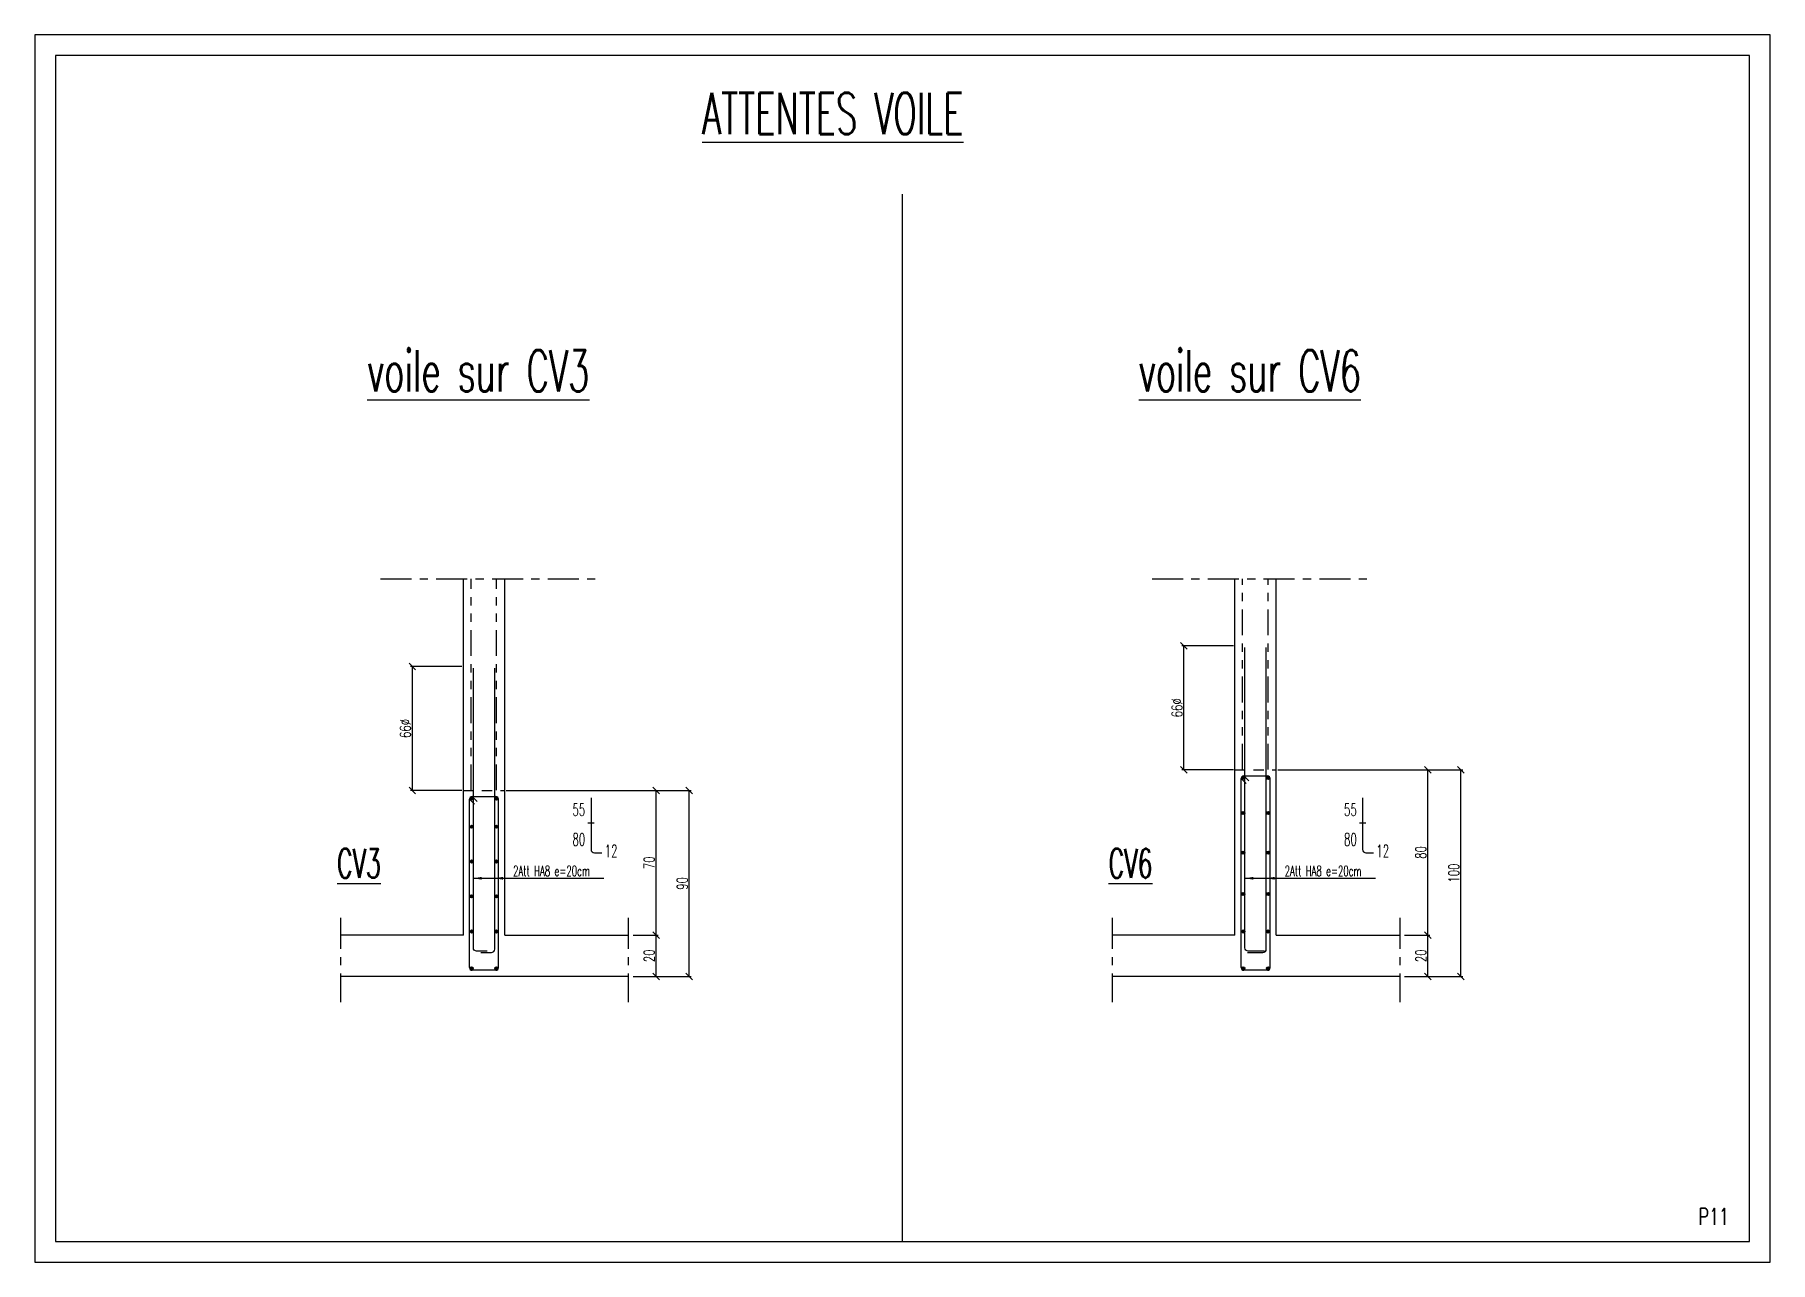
# Model space of a CAD drawing. Extents: x 308 to 787, y -199 to -146.
# Drawn here: x 702.97 to 723.97, y -169.39 to -154.54 of the extents above; entities that cross this region are included whole.
import ezdxf

# ---------------------------------------------------------------- set-up
doc = ezdxf.new("R2010")
doc.units = 0
doc.header["$LTSCALE"] = 0.5
doc.header["$MEASUREMENT"] = 0
for name, pattern in [('AXES2', [1.125, 0.75, -0.125, 0.125, -0.125]), ('DISCONTINU', [0.75, 0.5, -0.25]), ('PHANTOM2', [1.25, 0.625, -0.125, 0.125, -0.125, 0.125, -0.125])]:
    doc.linetypes.add(name, pattern=pattern)
doc.layers.get('0').update_dxf_attribs({"linetype": 'CONTINUOUS'})
doc.layers.get('DEFPOINTS').update_dxf_attribs({"linetype": 'CONTINUOUS'})
for name, color, linetype in [('CADRE-CART', 7, 'CONTINUOUS'), ('COTATION', 7, 'CONTINUOUS'), ('FERRAILLAGE', 1, 'CONTINUOUS'), ('HABILLAGE', 7, 'CONTINUOUS'), ('Texte', 7, 'CONTINUOUS'), ('TEXTES', 1, 'CONTINUOUS')]:
    doc.layers.add(name, color=color, linetype=linetype)
doc.styles.add('ROMANS8', font='romans.shx', dxfattribs={"width": 0.7})
doc.dimstyles.new('COT50 cm', dxfattribs={"dimtxt": 0.15, "dimasz": 0.06, "dimexe": 0.03, "dimexo": 0.1, "dimgap": 0.05, "dimtad": 1, "dimdec": 0, "dimlfac": 100, "dimzin": 0, "dimdsep": 46, "dimtxsty": 'ROMANS8', "dimblk1": 'OBLIQUE', "dimblk2": 'OBLIQUE', "dimsah": 1, "dimcen": 0.03, "dimdle": 0.03, "dimclrt": 1, "dimadec": 0, "dimazin": 0, "dimtfac": 1, "dimtdec": 0, "dimtmove": 0, "dimatfit": 3, "dimfxl": 0, "dimtolj": 1, "dimtzin": 0, "dimlwd": -1, "dimlwe": -1, "dimarcsym": 0})
doc.dimstyles.new('I84 1-20 cm', dxfattribs={"dimscale": 0.4, "dimtxt": 0.32, "dimasz": 0.2, "dimexe": 0.06, "dimexo": 0.05, "dimgap": 0.05, "dimtad": 1, "dimdec": 1, "dimlfac": 40, "dimzin": 9, "dimdsep": 46, "dimtxsty": 'ROMANS8', "dimblk": 'OBLIQUE', "dimcen": 0.09, "dimclrd": 256, "dimclre": 256, "dimclrt": 1, "dimadec": 0, "dimazin": 0, "dimtfac": 1, "dimtdec": 1, "dimtofl": 0, "dimtmove": 2, "dimatfit": 3, "dimfxl": 0, "dimtolj": 1, "dimtzin": 0, "dimarcsym": 0})

msp = doc.modelspace()

# ---------------------------------------------------------------- texts
at = {"layer": 'FERRAILLAGE', "color": 7, "style": 'ROMANS8', "width": 0.6}
for s, p in [('55', (709.4742, -163.9907)), ('55', (718.8105, -163.9907)), ('80', (709.4742, -164.3503)), ('80', (718.8105, -164.3503)), ('12', (709.8653, -164.4897)), ('12', (719.2015, -164.4897))]:
    msp.add_text(s, height=0.15, dxfattribs=at).set_placement(p)
at = {"layer": 'FERRAILLAGE', "color": 1, "style": 'ROMANS8', "width": 0.6}
for p in [(708.7554, -164.7189), (718.0917, -164.7189)]:
    msp.add_text('2Att HA8 e=20cm', height=0.126654, dxfattribs=at).set_placement(p)
at = {"layer": 'HABILLAGE', "color": 1, "style": 'ROMANS8', "width": 0.7}
msp.add_text('P11', height=0.2, dxfattribs=at).set_placement((723.101, -168.9361))
at = {"layer": 'Texte', "color": 4, "style": 'ROMANS8', "width": 0.6}
for s, height, p in [('%%Uvoile sur CV3', 0.5, (706.9915, -158.8553)), ('%%Uvoile sur CV6', 0.5, (716.3277, -158.8553)), ('%%UCV3', 0.35, (706.6255, -164.7383)), ('%%UCV6', 0.35, (715.9617, -164.7383))]:
    msp.add_text(s, height=height, dxfattribs=at).set_placement(p)
at = {"layer": 'TEXTES', "color": 4, "style": 'ROMANS8', "width": 0.6}
msp.add_text('%%UATTENTES VOILE', height=0.5, dxfattribs=at).set_placement((711.0435, -155.7416))

# ---------------------------------------------------------------- blocks, each defined once
blk = doc.blocks.new('_Oblique')
at = {"layer": 'COTATION', "color": 0, "lineweight": -2}
blk.add_line((-0.5, -0.5), (0.5, 0.5), dxfattribs=at)
blk = doc.blocks.new('*D785')
at = {"layer": 'COTATION', "lineweight": -2, "transparency": 16777216}
for p, q in [((710.207, -165.432), (710.511, -165.432)), ((710.487, -165.932), (710.487, -165.432)), ((710.207, -165.932), (710.511, -165.932))]:
    blk.add_line(p, q, dxfattribs=at)
at = {"layer": 'DEFPOINTS', "color": 0, "transparency": 16777216}
for p in [(710.187, -165.432), (710.487, -165.432), (710.187, -165.932)]:
    blk.add_point(p, dxfattribs=at)
at = {"layer": 'COTATION', "lineweight": -2, "transparency": 16777216, "xscale": 0.08000000000000002, "yscale": 0.08000000000000002, "zscale": 0.08000000000000002}
for p, rotation in [((710.487, -165.432), 90), ((710.487, -165.932), 270)]:
    blk.add_blockref('_Oblique', p, dxfattribs=dict(at, rotation=rotation))
at = {"layer": 'COTATION', "color": 1, "transparency": 16777216, "insert": (710.403, -165.682), "char_height": 0.128, "attachment_point": 5, "rotation": 90, "style": 'ROMANS8'}
blk.add_mtext('\\A1;20', dxfattribs=at)
blk = doc.blocks.new('*D786')
at = {"layer": 'COTATION', "lineweight": -2, "transparency": 16777216}
for p, q in [((708.134, -162.182), (707.513, -162.182)), ((707.537, -163.682), (707.537, -162.182)), ((708.134, -163.682), (707.513, -163.682))]:
    blk.add_line(p, q, dxfattribs=at)
at = {"layer": 'DEFPOINTS', "color": 0, "transparency": 16777216}
for p in [(707.537, -162.182), (708.154, -162.182), (708.154, -163.682)]:
    blk.add_point(p, dxfattribs=at)
at = {"layer": 'COTATION', "lineweight": -2, "transparency": 16777216, "xscale": 0.08000000000000002, "yscale": 0.08000000000000002, "zscale": 0.08000000000000002}
for p, rotation in [((707.537, -162.182), 90), ((707.537, -163.682), 270)]:
    blk.add_blockref('_Oblique', p, dxfattribs=dict(at, rotation=rotation))
at = {"layer": 'COTATION', "color": 1, "transparency": 16777216, "insert": (707.453, -162.932), "char_height": 0.128, "attachment_point": 5, "rotation": 90, "style": 'ROMANS8'}
blk.add_mtext('\\A1;66%%c', dxfattribs=at)
blk = doc.blocks.new('*D787')
at = {"layer": 'COTATION', "lineweight": -2, "transparency": 16777216}
for p, q in [((708.674, -163.682), (710.511, -163.682)), ((710.487, -165.432), (710.487, -163.682)), ((710.207, -165.432), (710.511, -165.432))]:
    blk.add_line(p, q, dxfattribs=at)
at = {"layer": 'DEFPOINTS', "color": 0, "transparency": 16777216}
for p in [(708.654, -163.682), (710.487, -163.682), (710.187, -165.432)]:
    blk.add_point(p, dxfattribs=at)
at = {"layer": 'COTATION', "lineweight": -2, "transparency": 16777216, "xscale": 0.08000000000000002, "yscale": 0.08000000000000002, "zscale": 0.08000000000000002}
for p, rotation in [((710.487, -163.682), 90), ((710.487, -165.432), 270)]:
    blk.add_blockref('_Oblique', p, dxfattribs=dict(at, rotation=rotation))
at = {"layer": 'COTATION', "color": 1, "transparency": 16777216, "insert": (710.403, -164.557), "char_height": 0.128, "attachment_point": 5, "rotation": 90, "style": 'ROMANS8'}
blk.add_mtext('\\A1;70', dxfattribs=at)
blk = doc.blocks.new('*D788')
at = {"layer": 'COTATION', "lineweight": -2, "transparency": 16777216}
for p, q in [((710.236, -163.682), (710.911, -163.682)), ((710.887, -165.932), (710.887, -163.682)), ((710.314, -165.932), (710.911, -165.932))]:
    blk.add_line(p, q, dxfattribs=at)
at = {"layer": 'DEFPOINTS', "color": 0, "transparency": 16777216}
for p in [(710.216, -163.682), (710.887, -163.682), (710.294, -165.932)]:
    blk.add_point(p, dxfattribs=at)
at = {"layer": 'COTATION', "lineweight": -2, "transparency": 16777216, "xscale": 0.08000000000000002, "yscale": 0.08000000000000002, "zscale": 0.08000000000000002}
for p, rotation in [((710.887, -163.682), 90), ((710.887, -165.932), 270)]:
    blk.add_blockref('_Oblique', p, dxfattribs=dict(at, rotation=rotation))
at = {"layer": 'COTATION', "color": 1, "transparency": 16777216, "insert": (710.803, -164.807), "char_height": 0.128, "attachment_point": 5, "rotation": 90, "style": 'ROMANS8'}
blk.add_mtext('\\A1;90', dxfattribs=at)
blk = doc.blocks.new('*D1001')
at = {"layer": 'COTATION', "lineweight": -2, "transparency": 16777216}
for p, q in [((719.543, -165.432), (719.847, -165.432)), ((719.823, -165.932), (719.823, -165.432)), ((719.543, -165.932), (719.847, -165.932))]:
    blk.add_line(p, q, dxfattribs=at)
at = {"layer": 'DEFPOINTS', "color": 0, "transparency": 16777216}
for p in [(719.523, -165.432), (719.823, -165.432), (719.523, -165.932)]:
    blk.add_point(p, dxfattribs=at)
at = {"layer": 'COTATION', "lineweight": -2, "transparency": 16777216, "xscale": 0.08000000000000002, "yscale": 0.08000000000000002, "zscale": 0.08000000000000002}
for p, rotation in [((719.823, -165.432), 90), ((719.823, -165.932), 270)]:
    blk.add_blockref('_Oblique', p, dxfattribs=dict(at, rotation=rotation))
at = {"layer": 'COTATION', "color": 1, "transparency": 16777216, "insert": (719.739, -165.682), "char_height": 0.128, "attachment_point": 5, "rotation": 90, "style": 'ROMANS8'}
blk.add_mtext('\\A1;20', dxfattribs=at)
blk = doc.blocks.new('*D1002')
at = {"layer": 'COTATION', "lineweight": -2, "transparency": 16777216}
for p, q in [((717.471, -161.932), (716.849, -161.932)), ((716.873, -163.432), (716.873, -161.932)), ((717.471, -163.432), (716.849, -163.432))]:
    blk.add_line(p, q, dxfattribs=at)
at = {"layer": 'DEFPOINTS', "color": 0, "transparency": 16777216}
for p in [(716.873, -161.932), (717.491, -161.932), (717.491, -163.432)]:
    blk.add_point(p, dxfattribs=at)
at = {"layer": 'COTATION', "lineweight": -2, "transparency": 16777216, "xscale": 0.08000000000000002, "yscale": 0.08000000000000002, "zscale": 0.08000000000000002}
for p, rotation in [((716.873, -161.932), 90), ((716.873, -163.432), 270)]:
    blk.add_blockref('_Oblique', p, dxfattribs=dict(at, rotation=rotation))
at = {"layer": 'COTATION', "color": 1, "transparency": 16777216, "insert": (716.789, -162.682), "char_height": 0.128, "attachment_point": 5, "rotation": 90, "style": 'ROMANS8'}
blk.add_mtext('\\A1;66%%c', dxfattribs=at)
blk = doc.blocks.new('*D1003')
at = {"layer": 'COTATION', "lineweight": -2, "transparency": 16777216}
for p, q in [((718.011, -163.432), (719.847, -163.432)), ((719.823, -165.432), (719.823, -163.432)), ((719.543, -165.432), (719.847, -165.432))]:
    blk.add_line(p, q, dxfattribs=at)
at = {"layer": 'DEFPOINTS', "color": 0, "transparency": 16777216}
for p in [(717.991, -163.432), (719.823, -163.432), (719.523, -165.432)]:
    blk.add_point(p, dxfattribs=at)
at = {"layer": 'COTATION', "lineweight": -2, "transparency": 16777216, "xscale": 0.08000000000000002, "yscale": 0.08000000000000002, "zscale": 0.08000000000000002}
for p, rotation in [((719.823, -163.432), 90), ((719.823, -165.432), 270)]:
    blk.add_blockref('_Oblique', p, dxfattribs=dict(at, rotation=rotation))
at = {"layer": 'COTATION', "color": 1, "transparency": 16777216, "insert": (719.739, -164.432), "char_height": 0.128, "attachment_point": 5, "rotation": 90, "style": 'ROMANS8'}
blk.add_mtext('\\A1;80', dxfattribs=at)
blk = doc.blocks.new('*D1004')
at = {"layer": 'COTATION', "lineweight": -2, "transparency": 16777216}
for p, q in [((719.573, -163.432), (720.247, -163.432)), ((720.223, -165.932), (720.223, -163.432)), ((719.65, -165.932), (720.247, -165.932))]:
    blk.add_line(p, q, dxfattribs=at)
at = {"layer": 'DEFPOINTS', "color": 0, "transparency": 16777216}
for p in [(719.553, -163.432), (720.223, -163.432), (719.63, -165.932)]:
    blk.add_point(p, dxfattribs=at)
at = {"layer": 'COTATION', "lineweight": -2, "transparency": 16777216, "xscale": 0.08000000000000002, "yscale": 0.08000000000000002, "zscale": 0.08000000000000002}
for p, rotation in [((720.223, -163.432), 90), ((720.223, -165.932), 270)]:
    blk.add_blockref('_Oblique', p, dxfattribs=dict(at, rotation=rotation))
at = {"layer": 'COTATION', "color": 1, "transparency": 16777216, "insert": (720.139, -164.682), "char_height": 0.128, "attachment_point": 5, "rotation": 90, "style": 'ROMANS8'}
blk.add_mtext('\\A1;100', dxfattribs=at)

# ---------------------------------------------------------------- dimensions: what is measured, and where the dimension line sits
at = {"layer": 'COTATION'}
for base, p1, p2, picture, middle in [((716.8733, -161.9321), (717.4906, -163.4321), (717.4906, -161.9321), '*D1002', (716.7893, -162.6821)), ((707.537, -162.1821), (708.1544, -163.6821), (708.1544, -162.1821), '*D786', (707.453, -162.9321))]:
    dim = msp.add_linear_dim(base=base, p1=p1, p2=p2, angle=90, text='66%%c', dimstyle='I84 1-20 cm', dxfattribs=at)
    dim.commit()
    dim.dimension.update_dxf_attribs({"geometry": picture, "text_midpoint": middle})
for base, p1, p2, picture, middle in [((719.8234, -163.4321), (719.5234, -165.4321), (717.9906, -163.4321), '*D1003', (719.7394, -164.4321)), ((720.2234, -163.4321), (719.6301, -165.9321), (719.5525, -163.4321), '*D1004', (720.1394, -164.6821)), ((710.4872, -163.6821), (710.1872, -165.4321), (708.6544, -163.6821), '*D787', (710.4032, -164.5571)), ((710.8872, -163.6821), (710.2938, -165.9321), (710.2163, -163.6821), '*D788', (710.8032, -164.8071)), ((710.4872, -165.4321), (710.1872, -165.9321), (710.1872, -165.4321), '*D785', (710.4032, -165.6821)), ((719.8234, -165.4321), (719.5234, -165.9321), (719.5234, -165.4321), '*D1001', (719.7394, -165.6821))]:
    dim = msp.add_linear_dim(base=base, p1=p1, p2=p2, angle=90, dimstyle='I84 1-20 cm', dxfattribs=at)
    dim.commit()
    dim.dimension.update_dxf_attribs({"geometry": picture, "text_midpoint": middle})

# ---------------------------------------------------------------- hatches: boundary and pattern name
at = {"layer": 'FERRAILLAGE'}
for points in [[(717.6095, -163.5316, 1), (717.572, -163.5316, 1)], [(708.2733, -163.7816, 1), (708.2358, -163.7816, 1)], [(717.8717, -163.955, 1), (717.9092, -163.955, 1)], [(708.5355, -164.1216, 1), (708.573, -164.1216, 1)], [(717.8717, -164.435, 1), (717.9092, -164.435, 1)], [(708.5355, -164.5422, 1), (708.573, -164.5422, 1)], [(708.5355, -164.9627, 1), (708.573, -164.9627, 1)], [(717.8717, -164.9349, 1), (717.9092, -164.9349, 1)], [(708.5355, -165.3888, 1), (708.573, -165.3888, 1)], [(717.8717, -165.3888, 1), (717.9092, -165.3888, 1)], [(708.5355, -165.8326, 1), (708.573, -165.8326, 1)], [(717.8717, -165.8326, 1), (717.9092, -165.8326, 1)]]:
    msp.add_hatch(color=8, dxfattribs=at).paths.add_polyline_path(points)
h = msp.add_hatch(color=8, dxfattribs=at)
edge = h.paths.add_edge_path()
edge.add_ellipse((717.8905, -163.5316), major_axis=(0.0133, 0.0133), ratio=1, start_angle=-45, end_angle=135, ccw=False)
edge.add_ellipse((717.8905, -163.5316), major_axis=(0.0133, 0.0133), ratio=1, start_angle=135, end_angle=315, ccw=False)
h = msp.add_hatch(color=8, dxfattribs=at)
edge = h.paths.add_edge_path()
edge.add_ellipse((708.5542, -163.7816), major_axis=(0.0133, 0.0133), ratio=1, start_angle=-45, end_angle=135, ccw=False)
edge.add_ellipse((708.5542, -163.7816), major_axis=(0.0133, 0.0133), ratio=1, start_angle=135, end_angle=315, ccw=False)
h = msp.add_hatch(color=8, dxfattribs=at)
edge = h.paths.add_edge_path()
edge.add_ellipse((717.5908, -163.955), major_axis=(0.0133, 0.0133), ratio=1, start_angle=135, end_angle=315, ccw=False)
edge.add_ellipse((717.5908, -163.955), major_axis=(0.0133, 0.0133), ratio=1, start_angle=-45, end_angle=135, ccw=False)
h = msp.add_hatch(color=8, dxfattribs=at)
edge = h.paths.add_edge_path()
edge.add_ellipse((708.2546, -164.1216), major_axis=(0.0133, 0.0133), ratio=1, start_angle=135, end_angle=315, ccw=False)
edge.add_ellipse((708.2546, -164.1216), major_axis=(0.0133, 0.0133), ratio=1, start_angle=-45, end_angle=135, ccw=False)
h = msp.add_hatch(color=8, dxfattribs=at)
edge = h.paths.add_edge_path()
edge.add_ellipse((717.5908, -164.435), major_axis=(0.0133, 0.0133), ratio=1, start_angle=135, end_angle=315, ccw=False)
edge.add_ellipse((717.5908, -164.435), major_axis=(0.0133, 0.0133), ratio=1, start_angle=-45, end_angle=135, ccw=False)
h = msp.add_hatch(color=8, dxfattribs=at)
edge = h.paths.add_edge_path()
edge.add_ellipse((708.2546, -164.5422), major_axis=(0.0133, 0.0133), ratio=1, start_angle=135, end_angle=315, ccw=False)
edge.add_ellipse((708.2546, -164.5422), major_axis=(0.0133, 0.0133), ratio=1, start_angle=-45, end_angle=135, ccw=False)
h = msp.add_hatch(color=8, dxfattribs=at)
edge = h.paths.add_edge_path()
edge.add_ellipse((708.2546, -164.9627), major_axis=(0.0133, 0.0133), ratio=1, start_angle=135, end_angle=315, ccw=False)
edge.add_ellipse((708.2546, -164.9627), major_axis=(0.0133, 0.0133), ratio=1, start_angle=-45, end_angle=135, ccw=False)
h = msp.add_hatch(color=8, dxfattribs=at)
edge = h.paths.add_edge_path()
edge.add_ellipse((717.5908, -164.9349), major_axis=(0.0133, 0.0133), ratio=1, start_angle=135, end_angle=315, ccw=False)
edge.add_ellipse((717.5908, -164.9349), major_axis=(0.0133, 0.0133), ratio=1, start_angle=-45, end_angle=135, ccw=False)
h = msp.add_hatch(color=8, dxfattribs=at)
edge = h.paths.add_edge_path()
edge.add_ellipse((708.2546, -165.3888), major_axis=(0.0133, 0.0133), ratio=1, start_angle=135, end_angle=315, ccw=False)
edge.add_ellipse((708.2546, -165.3888), major_axis=(0.0133, 0.0133), ratio=1, start_angle=-45, end_angle=135, ccw=False)
h = msp.add_hatch(color=8, dxfattribs=at)
edge = h.paths.add_edge_path()
edge.add_ellipse((717.5908, -165.3888), major_axis=(0.0133, 0.0133), ratio=1, start_angle=135, end_angle=315, ccw=False)
edge.add_ellipse((717.5908, -165.3888), major_axis=(0.0133, 0.0133), ratio=1, start_angle=-45, end_angle=135, ccw=False)
h = msp.add_hatch(color=8, dxfattribs=at)
edge = h.paths.add_edge_path()
edge.add_ellipse((708.2546, -165.8326), major_axis=(0.0133, 0.0133), ratio=1, start_angle=135, end_angle=315, ccw=False)
edge.add_ellipse((708.2546, -165.8326), major_axis=(0.0133, 0.0133), ratio=1, start_angle=-45, end_angle=135, ccw=False)
h = msp.add_hatch(color=8, dxfattribs=at)
edge = h.paths.add_edge_path()
edge.add_ellipse((717.5908, -165.8326), major_axis=(0.0133, 0.0133), ratio=1, start_angle=135, end_angle=315, ccw=False)
edge.add_ellipse((717.5908, -165.8326), major_axis=(0.0133, 0.0133), ratio=1, start_angle=-45, end_angle=135, ccw=False)

# ---------------------------------------------------------------- linework, layer by layer
at = {"color": 4}
msp.add_lwpolyline([(723.9678, -169.39), (723.9678, -154.54), (702.9678, -154.54), (702.9678, -169.39)], close=True, dxfattribs=at)
at = {"color": 7}
msp.add_lwpolyline([(703.2178, -169.14), (723.7178, -169.14), (723.7178, -154.79), (703.2178, -154.79)], close=True, dxfattribs=at)
at = {"layer": 'CADRE-CART'}
msp.add_line((713.4678, -169.14), (713.4678, -156.4703), dxfattribs=at)
at = {"layer": 'COTATION', "linetype": 'DISCONTINU', "ltscale": 0.5}
for p, q in [((717.4906, -163.4321), (717.9906, -163.4321)), ((708.1544, -163.6821), (708.6544, -163.6821))]:
    msp.add_line(p, q, dxfattribs=at)
at = {"layer": 'FERRAILLAGE', "color": 6, "linetype": 'AXES2'}
for p, q in [((707.1511, -161.1232), (709.7919, -161.1232)), ((716.4874, -161.1232), (719.1281, -161.1232)), ((706.6669, -165.2227), (706.6669, -166.2416)), ((710.1497, -165.2227), (710.1497, -166.2416)), ((716.0031, -165.2227), (716.0031, -166.2416)), ((719.4859, -165.2227), (719.4859, -166.2416))]:
    msp.add_line(p, q, dxfattribs=at)
at = {"layer": 'FERRAILLAGE', "color": 3}
for p, q in [((708.1544, -165.4321), (708.1544, -161.1232)), ((708.6544, -165.4321), (708.6544, -161.1232)), ((717.4906, -165.4321), (717.4906, -161.1232)), ((717.9906, -165.4321), (717.9906, -161.1232)), ((708.1544, -165.4321), (706.6669, -165.4321)), ((708.6544, -165.4321), (710.1419, -165.4321)), ((717.4906, -165.4321), (716.0031, -165.4321)), ((717.9906, -165.4321), (719.4781, -165.4321)), ((710.1497, -165.9321), (706.6669, -165.9321)), ((719.4859, -165.9321), (716.0031, -165.9321))]:
    msp.add_line(p, q, dxfattribs=at)
at = {"layer": 'FERRAILLAGE', "linetype": 'PHANTOM2'}
for p, q in [((708.2469, -163.6804), (708.2469, -161.1215)), ((708.5544, -163.6804), (708.5544, -161.1215)), ((717.5831, -163.4304), (717.5831, -161.1215)), ((717.8907, -163.4304), (717.8907, -161.1215))]:
    msp.add_line(p, q, dxfattribs=at)
at = {"layer": 'FERRAILLAGE', "color": 8}
for p, q in [((717.5656, -165.8258), (717.5656, -163.5384)), ((717.5732, -163.5457), (717.6265, -163.5976)), ((717.5969, -163.5071), (717.8843, -163.5071)), ((717.6044, -163.5144), (717.6577, -163.5663)), ((717.9156, -165.8258), (717.9156, -163.5384)), ((708.2294, -165.8258), (708.2294, -163.7884)), ((708.2369, -163.7957), (708.2903, -163.8476)), ((708.2607, -163.7571), (708.5481, -163.7571)), ((708.2682, -163.7644), (708.3215, -163.8163)), ((708.5794, -165.8258), (708.5794, -163.7884)), ((708.5481, -165.8571), (708.2607, -165.8571)), ((717.8843, -165.8571), (717.5969, -165.8571))]:
    msp.add_line(p, q, dxfattribs=at)
at = {"layer": 'FERRAILLAGE', "color": 7}
for p, q in [((709.6604, -164.073), (709.7382, -164.073)), ((718.9966, -164.073), (719.0744, -164.073))]:
    msp.add_line(p, q, dxfattribs=at)
at = {"layer": 'FERRAILLAGE'}
for points in [[(717.8486, -165.6264), (717.6516, -165.6264, -0.4142136), (717.6116, -165.5864), (717.6116, -161.9536)], [(717.6414, -165.6431), (717.8297, -165.6431, 0.4142136), (717.8697, -165.6031), (717.8697, -161.9536)], [(708.4419, -165.6264), (708.3153, -165.6264, -0.4142136), (708.2753, -165.5864), (708.2753, -162.2036)], [(708.3669, -165.6431), (708.4934, -165.6431, 0.4142136), (708.5334, -165.6031), (708.5334, -162.2036)], [(709.6992, -163.7708), (709.6992, -164.3958, 0.4142136), (709.7392, -164.4358), (709.8298, -164.4358)], [(719.0354, -163.7708), (719.0354, -164.3958, 0.4142136), (719.0754, -164.4358), (719.166, -164.4358)]]:
    msp.add_lwpolyline(points, format="xyb", dxfattribs=at)
at = {"layer": 'FERRAILLAGE', "color": 8}
for centre in [(717.5908, -163.5316), (717.8905, -163.5316), (708.2546, -163.7816), (708.5542, -163.7816), (717.5908, -163.955), (717.8905, -163.955), (708.2546, -164.1216), (708.5542, -164.1216), (717.5908, -164.435), (717.8905, -164.435), (708.2546, -164.5422), (708.5542, -164.5422), (708.2546, -164.9627), (708.5542, -164.9627), (717.5908, -164.9349), (717.8905, -164.9349), (708.2546, -165.3888), (708.5542, -165.3888), (717.5908, -165.3888), (717.8905, -165.3888), (708.2546, -165.8326), (708.5542, -165.8326), (717.5908, -165.8326), (717.8905, -165.8326)]:
    msp.add_circle(centre, 0.0187, dxfattribs=at)
for centre, start, end in [((717.5969, -163.5384), 90, 180), ((717.8843, -163.5384), 0, 90), ((708.2607, -163.7884), 90, 180), ((708.5481, -163.7884), 0, 90), ((708.2607, -165.8258), 180, 270), ((708.5481, -165.8258), 270, 0), ((717.5969, -165.8258), 180, 270), ((717.8843, -165.8258), 270, 0)]:
    msp.add_arc(centre, 0.0313, start, end, dxfattribs=at)

msp.set_redraw_order([(e.dxf.handle, doc.entitydb.next_handle()) for e in msp.query("TEXT MTEXT ATTDEF DIMENSION ARC_DIMENSION")])  # texts and dimensions are drawn at this point

# ---------------------------------------------------------------- leaders
at = {"layer": 'COTATION'}
for points in [[(708.2753, -164.7447), (709.5972, -164.7447)], [(708.5334, -164.7447), (709.8553, -164.7447)], [(717.6116, -164.7447), (718.9334, -164.7447)], [(717.8697, -164.7447), (719.1915, -164.7447)]]:
    msp.add_leader(points, dimstyle='COT50 cm', override={"dimasz": 0.1, "dimtad": 0, "dimfxl": 0.3}, dxfattribs=at)

doc.saveas('drawing.dxf')
